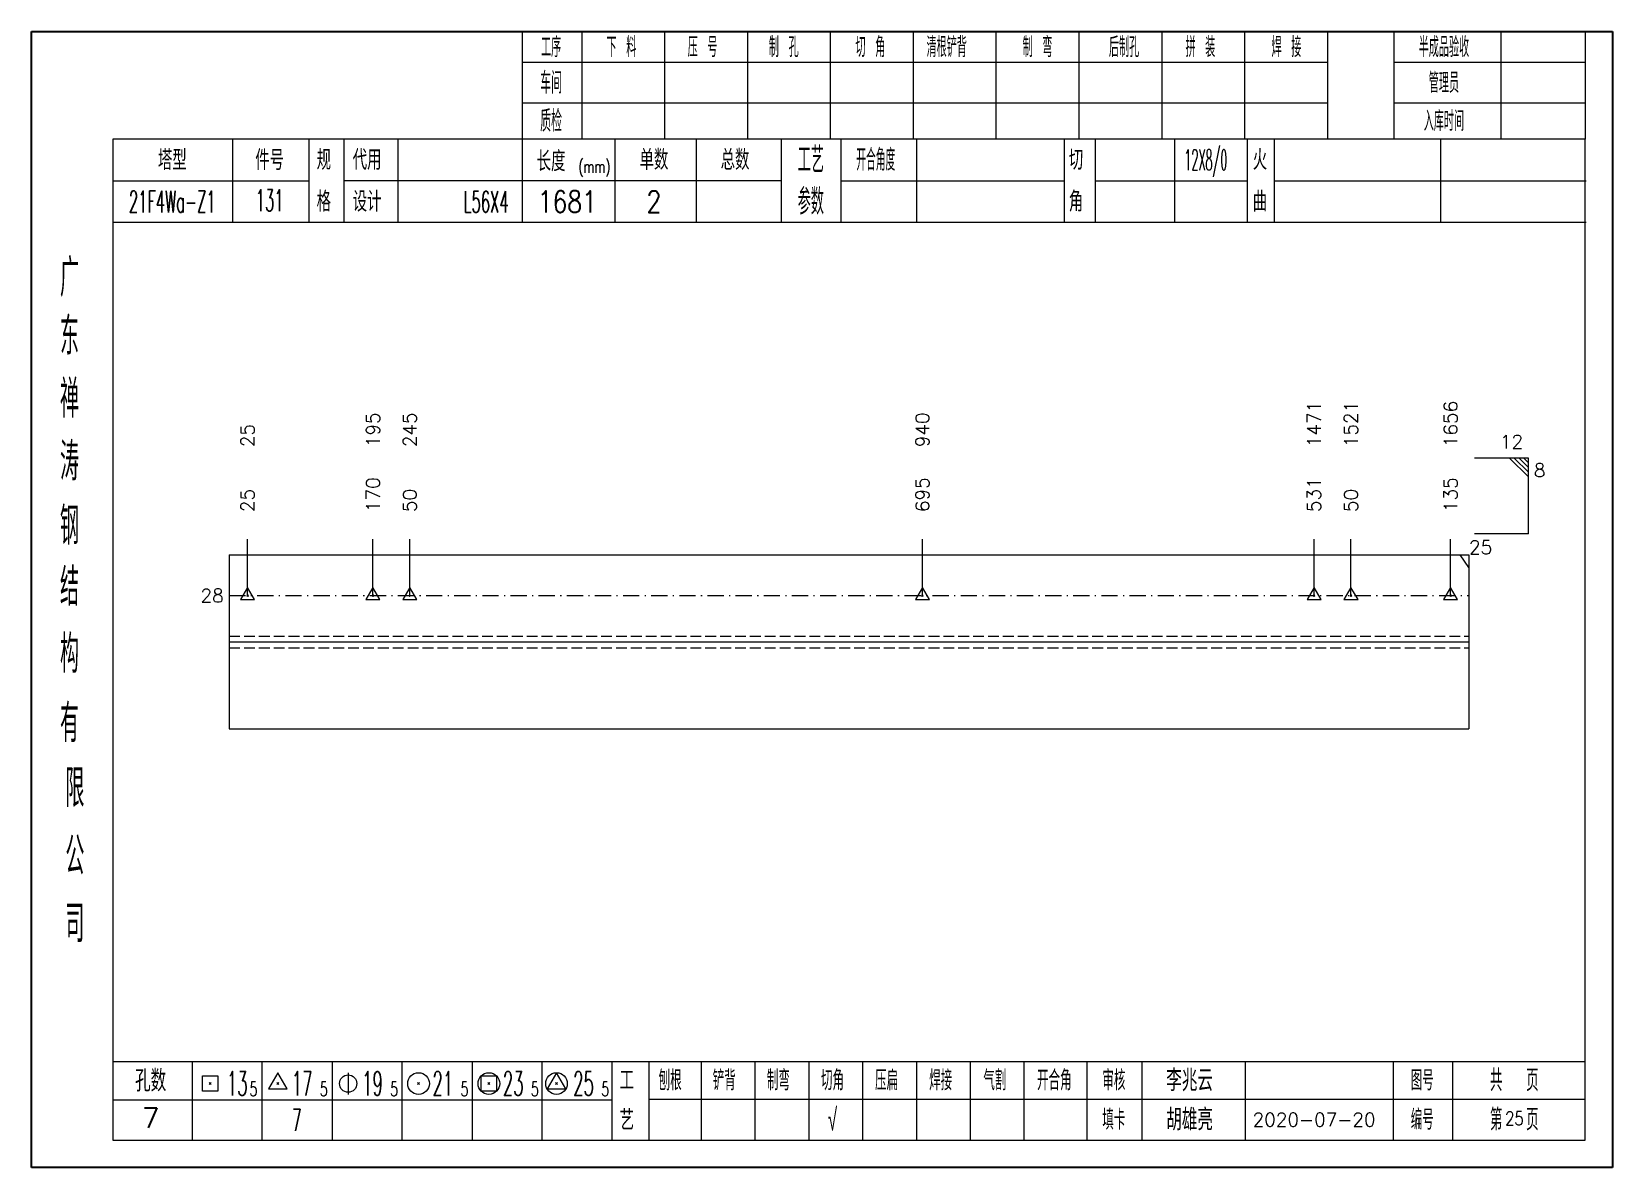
# Model space of a CAD drawing. Extents: x 1310 to 15542, y -76 to 8381.
# Drawn here: x 9007.5 to 9299.7, y 5793.7 to 6003.7 of the extents above; entities that cross this region are included whole.
import ezdxf
from ezdxf.enums import TextEntityAlignment as Align

# ---------------------------------------------------------------- set-up
doc = ezdxf.new("R2010")
doc.units = 0
doc.header["$MEASUREMENT"] = 0
doc.linetypes.add('一点画线', pattern=[5.2, 3, -1, 0.2, -1])
doc.linetypes.add('虚线', pattern=[2.75, 2, -0.75])
doc.layers.get('0').update_dxf_attribs({"linetype": 'CONTINUOUS', "lineweight": 25})
for name, color, linetype, lineweight in [('1', 7, 'CONTINUOUS', 25), ('4', 7, 'CONTINUOUS', 25), ('5', 7, 'CONTINUOUS', 25)]:
    doc.layers.add(name, color=color, linetype=linetype, lineweight=lineweight)
doc.styles.get("Standard").update_dxf_attribs({"font": 'simplex.shx', "width": 0.7, "height": 3, "bigfont": 'gbhzfs.shx'})

msp = doc.modelspace()

# ---------------------------------------------------------------- texts
at = {"color": 7, "linetype": 'Continuous', "lineweight": 13}
for s, p in [('1471', (9244.547, 5926.824)), ('1521', (9251.363, 5926.824)), ('1656', (9269.764, 5926.824)), ('25', (9047.449, 5926.824)), ('195', (9070.621, 5926.824)), ('245', (9077.437, 5926.824)), ('940', (9172.169, 5926.824))]:
    msp.add_text(s, height=2.5, rotation=90, dxfattribs=at).set_placement(p, align=Align.MIDDLE_LEFT)
msp.add_text('12', height=2.5, dxfattribs=at).set_placement((9283.172, 5925.824), align=Align.BOTTOM_RIGHT)
msp.add_text('8', height=2.5, dxfattribs=at).set_placement((9285.172, 5923.824), align=Align.TOP_LEFT)
at = {"color": 8, "linetype": 'Continuous', "lineweight": 9}
for s, p in [('25', (9047.449, 5914.824)), ('170', (9070.621, 5914.824)), ('50', (9077.437, 5914.824)), ('695', (9172.169, 5914.824)), ('531', (9244.547, 5914.824)), ('50', (9251.363, 5914.824)), ('135', (9269.764, 5914.824))]:
    msp.add_text(s, height=2.5, rotation=90, dxfattribs=at).set_placement(p, align=Align.MIDDLE_LEFT)
at = {"color": 7, "linetype": 'Continuous', "lineweight": 13}
msp.add_text('25', height=2.5, dxfattribs=at).set_placement((9273.172, 5908.324), align=Align.MIDDLE_LEFT)
msp.add_text('28', height=2.5, dxfattribs=at).set_placement((9043.042, 5899.396), align=Align.MIDDLE_RIGHT)
at = {"layer": '4', "color": 1, "linetype": 'Continuous', "lineweight": 25}
for s, height, width, p in [('工序', 3.7, 0.7, (9103.542, 6000.781)), ('下 料', 3.7, 0.7, (9116.542, 6000.781)), ('压 号', 3.7, 0.7, (9131.542, 6000.781)), ('制 孔', 3.7, 0.7, (9146.542, 6000.781)), ('切 角', 3.7, 0.7, (9162.542, 6000.781)), ('清根铲背 ', 3.7, 0.7, (9177.542, 6000.781)), (' 制 弯', 3.7, 0.7, (9192.542, 6000.781)), (' 后制孔', 3.7, 0.7, (9208.542, 6000.781)), ('拼 装', 3.7, 0.7, (9223.542, 6000.781)), (' 焊 接', 3.7, 0.7, (9238.542, 6000.781)), ('半成品验收', 3.7, 0.7, (9268.542, 6000.781)), ('车间', 4, 0.7, (9103.542, 5994.181)), ('管理员', 3.7, 0.7, (9268.542, 5994.181)), ('质检', 4, 0.7, (9103.542, 5987.121)), ('入库时间', 3.7, 0.7, (9268.542, 5987.121)), ('工艺', 4.8, 0.7, (9151.542, 5979.941)), ('(mm)', 2.24, 0.7, (9111.542, 5978.681)), ('开合角度', 4, 0.6, (9163.542, 5979.941)), ('12X8/0', 3.8, 0.4, (9224.542, 5979.941)), ('21F4Wa-Z1', 4, 0.5, (9033.542, 5972.201)), ('131', 4, 0.5, (9051.542, 5972.451)), ('L56X4', 4, 0.5, (9091.542, 5972.181)), ('1681', 4, 0.8, (9106.542, 5972.231)), ('2', 4, 0.8, (9122.542, 5972.231)), ('参数', 4.8, 0.7, (9151.542, 5972.231)), ('广', 6.96, 0.7, (9014.542, 5958.151)), ('东', 6.96, 0.7, (9014.542, 5947.361)), ('禅', 6.96, 0.7, (9014.542, 5935.771)), ('涛', 6.96, 0.7, (9014.542, 5924.171)), ('钢', 6.96, 0.7, (9014.542, 5912.281)), ('结', 6.96, 0.7, (9014.542, 5900.971)), ('构', 6.96, 0.7, (9014.542, 5888.591)), ('有', 6.96, 0.7, (9014.542, 5875.781)), ('限', 6.96, 0.7, (9015.542, 5863.781)), ('公', 6.96, 0.7, (9015.542, 5851.241)), ('司', 6.96, 0.7, (9015.542, 5838.761)), ('13', 4.47, 0.5, (9045.542, 5809.181)), ('17', 4.47, 0.5, (9057.542, 5809.181)), ('19', 4.47, 0.5, (9070.542, 5809.181)), ('21', 4.47, 0.5, (9083.542, 5809.181)), ('23', 4.47, 0.5, (9096.542, 5809.181)), ('25', 4.47, 0.5, (9109.542, 5809.181)), ('刨根', 3.7, 0.8, (9125.542, 5809.781)), ('铲背', 3.7, 0.8, (9135.542, 5809.781)), ('制弯', 3.7, 0.8, (9145.542, 5809.781)), ('切角', 3.7, 0.8, (9155.542, 5809.781)), ('压扁', 3.7, 0.8, (9165.542, 5809.781)), ('焊接', 3.7, 0.8, (9175.542, 5809.781)), ('气割', 3.7, 0.8, (9185.542, 5809.781)), ('开合角', 3.7, 0.8, (9196.542, 5809.781)), ('审核', 3.7, 0.8, (9207.542, 5809.781)), ('图号', 3.7, 0.8, (9264.542, 5809.781)), ('共  页', 4, 0.8, (9281.542, 5809.781)), ('5', 2.68, 0.6, (9048.542, 5808.181)), ('5', 2.68, 0.6, (9061.542, 5808.181)), ('5', 2.68, 0.6, (9074.542, 5808.181)), ('5', 2.68, 0.6, (9087.542, 5808.181)), ('5', 2.68, 0.6, (9100.542, 5808.181)), ('5', 2.68, 0.6, (9113.542, 5808.181)), ('√', 4, 0.6, (9155.542, 5802.511)), ('填卡', 3.7, 0.8, (9207.542, 5802.511)), ('编号', 3.7, 0.8, (9264.542, 5802.511)), ('第  页', 4, 0.8, (9281.542, 5802.511)), ('7', 4, 0.5, (9056.542, 5802.431))]:
    msp.add_text(s, height=height, dxfattribs=dict(at, width=width)).set_placement(p, align=Align.MIDDLE_CENTER)
for s, height, p in [('塔型', 3.7, (9033.542, 5979.911)), ('件号', 3.7, (9051.542, 5979.911)), ('规', 3.7, (9061.542, 5979.941)), ('代用', 3.7, (9069.542, 5979.941)), ('长度', 3.7, (9103.542, 5979.681)), ('单数', 3.7, (9122.542, 5979.941)), ('总数', 3.7, (9137.542, 5979.941)), ('切', 3.7, (9200.542, 5979.941)), ('火', 3.7, (9234.542, 5979.941)), ('格', 3.7, (9061.542, 5972.231)), ('设计', 3.7, (9069.542, 5972.231)), ('角', 3.7, (9200.542, 5972.231)), ('曲', 3.7, (9234.542, 5972.231)), ('孔数', 4, (9029.542, 5809.701)), ('工', 3.7, (9117.542, 5809.781)), ('李兆云', 4, (9221.542, 5809.781)), ('7', 3.7, (9029.542, 5802.871)), ('艺', 3.7, (9117.542, 5802.431)), ('胡雄亮', 4, (9221.542, 5802.511)), ('2020-07-20', 2.5, (9244.542, 5802.511))]:
    msp.add_text(s, height=height, dxfattribs=at).set_placement(p, align=Align.MIDDLE_CENTER)
at = {"layer": '4', "color": 6, "linetype": 'Continuous', "lineweight": 25, "width": 0.8}
msp.add_text('25', height=2.5, dxfattribs=at).set_placement((9281.567, 5802.739), align=Align.MIDDLE_CENTER)

# ---------------------------------------------------------------- blocks, each defined once
blk = doc.blocks.new('孔17.5')
at = {"layer": '5', "color": 7, "linetype": 'Continuous', "lineweight": 13}
for p, q in [((0, 1), (-0.866, -0.5)), ((-0.1, -0.1), (0.1, 0.1)), ((0.1, -0.1), (-0.1, 0.1)), ((0.866, -0.5), (0, 1)), ((-0.866, -0.5), (0.866, -0.5))]:
    blk.add_line(p, q, dxfattribs=at)
blk = doc.blocks.new('CTJGK')
at = {"color": 6, "linetype": 'Continuous'}
for p, q in [((0, 209.97), (292.13, 209.97)), ((0, 0), (0, 209.97)), ((292.13, 209.97), (292.13, 0)), ((292.13, 0), (0, 0))]:
    blk.add_line(p, q, dxfattribs=at)

# ---------------------------------------------------------------- linework, layer by layer
at = {"color": 7, "linetype": 'Continuous', "lineweight": 13}
for p, q in [((9284.172, 5924.824), (9274.172, 5924.824)), ((9280.672, 5924.824), (9284.172, 5921.324)), ((9281.547, 5924.824), (9284.172, 5922.199)), ((9282.422, 5924.824), (9284.172, 5923.074)), ((9283.297, 5924.824), (9284.172, 5923.949)), ((9284.172, 5910.824), (9284.172, 5924.824)), ((9047.449, 5899.396), (9047.449, 5909.824)), ((9070.621, 5899.396), (9070.621, 5909.824)), ((9077.437, 5899.396), (9077.437, 5909.824)), ((9172.169, 5899.396), (9172.169, 5909.824)), ((9244.547, 5899.396), (9244.547, 5909.824)), ((9251.363, 5899.396), (9251.363, 5909.824)), ((9269.764, 5899.396), (9269.764, 5909.824)), ((9284.172, 5910.824), (9274.172, 5910.824)), ((9273.172, 5904.6), (9271.536, 5906.896))]:
    msp.add_line(p, q, dxfattribs=at)
at = {"color": 7, "linetype": 'Continuous', "lineweight": 18}
for p, q in [((9044.042, 5906.896), (9044.042, 5874.753)), ((9044.042, 5906.896), (9273.172, 5906.896)), ((9273.172, 5906.896), (9273.172, 5874.753)), ((9044.042, 5890.824), (9273.172, 5890.824))]:
    msp.add_line(p, q, dxfattribs=at)
at = {"color": 3, "linetype": '一点画线', "lineweight": 13}
msp.add_line((9044.042, 5899.396), (9273.172, 5899.396), dxfattribs=at)
at = {"color": 1, "linetype": '虚线', "lineweight": 18}
for p, q in [((9044.042, 5891.896), (9273.172, 5891.896)), ((9044.042, 5889.753), (9273.172, 5889.753))]:
    msp.add_line(p, q, dxfattribs=at)
at = {"layer": '1', "color": 7, "linetype": 'Continuous', "lineweight": 18}
msp.add_line((9044.042, 5874.753), (9273.172, 5874.753), dxfattribs=at)
at = {"layer": '4', "color": 1, "linetype": 'Continuous', "lineweight": 18}
for p, q in [((9007.542, 6003.651), (9007.542, 5793.681)), ((9299.672, 6003.651), (9007.542, 6003.651)), ((9098.172, 6003.651), (9098.172, 5983.811)), ((9109.202, 6003.651), (9109.202, 5983.791)), ((9124.512, 6003.651), (9124.512, 5983.791)), ((9139.832, 6003.651), (9139.832, 5983.791)), ((9155.142, 6003.651), (9155.142, 5983.791)), ((9170.452, 6003.651), (9170.452, 5983.791)), ((9185.762, 6003.651), (9185.762, 5983.791)), ((9201.082, 6003.651), (9201.082, 5983.791)), ((9216.392, 6003.651), (9216.392, 5983.791)), ((9231.702, 6003.651), (9231.702, 5983.791)), ((9247.012, 6003.651), (9247.012, 5983.811)), ((9247.012, 6003.651), (9247.012, 5983.791)), ((9259.292, 6003.651), (9259.292, 5983.791)), ((9279.042, 6003.651), (9279.042, 5983.791)), ((9294.622, 6003.651), (9294.622, 5983.791)), ((9299.672, 5973.851), (9299.672, 6003.651)), ((9247.012, 5997.921), (9098.172, 5997.921)), ((9294.622, 5997.921), (9259.292, 5997.921)), ((9247.012, 5990.441), (9098.172, 5990.441)), ((9294.622, 5990.441), (9259.292, 5990.441)), ((9022.552, 5983.791), (9022.552, 5798.731)), ((9294.622, 5983.791), (9022.552, 5983.791)), ((9044.672, 5983.801), (9044.672, 5968.381)), ((9058.822, 5968.381), (9058.822, 5983.791)), ((9065.322, 5968.381), (9065.322, 5983.791)), ((9075.192, 5983.791), (9075.192, 5968.381)), ((9098.172, 5983.811), (9098.172, 5968.381)), ((9115.292, 5983.791), (9115.292, 5968.381)), ((9130.342, 5983.791), (9130.342, 5968.381)), ((9146.042, 5983.791), (9146.042, 5968.381)), ((9157.102, 5983.791), (9157.102, 5968.381)), ((9171.052, 5983.791), (9171.052, 5968.381)), ((9198.352, 5983.791), (9198.352, 5968.381)), ((9204.112, 5983.791), (9204.112, 5968.381)), ((9218.732, 5983.791), (9218.732, 5968.381)), ((9232.192, 5983.791), (9232.192, 5968.381)), ((9237.182, 5983.791), (9237.182, 5968.381)), ((9267.922, 5983.791), (9267.922, 5968.381)), ((9294.622, 5798.731), (9294.622, 5983.791)), ((9058.822, 5976.031), (9022.552, 5976.031)), ((9146.042, 5976.081), (9065.322, 5976.081)), ((9157.102, 5976.081), (9198.352, 5976.081)), ((9204.112, 5976.081), (9232.192, 5976.081)), ((9237.182, 5976.081), (9294.802, 5976.081)), ((9299.672, 5793.681), (9299.672, 5973.851)), ((9294.802, 5968.381), (9022.552, 5968.381)), ((9022.552, 5813.261), (9294.622, 5813.261)), ((9037.242, 5813.261), (9037.242, 5798.731)), ((9050.172, 5798.731), (9050.172, 5813.261)), ((9063.102, 5813.261), (9063.102, 5798.731)), ((9076.022, 5798.731), (9076.022, 5813.261)), ((9088.952, 5813.261), (9088.952, 5798.731)), ((9101.882, 5798.731), (9101.882, 5813.261)), ((9114.802, 5798.731), (9114.802, 5813.261)), ((9121.672, 5798.731), (9121.672, 5813.261)), ((9131.332, 5798.731), (9131.332, 5813.261)), ((9141.272, 5798.731), (9141.272, 5813.261)), ((9151.212, 5798.731), (9151.212, 5813.261)), ((9161.162, 5798.731), (9161.162, 5813.261)), ((9171.102, 5798.731), (9171.102, 5813.261)), ((9181.042, 5798.731), (9181.042, 5813.261)), ((9190.992, 5798.731), (9190.992, 5813.261)), ((9202.632, 5798.731), (9202.632, 5813.261)), ((9212.782, 5798.731), (9212.782, 5813.261)), ((9231.842, 5798.731), (9231.842, 5813.261)), ((9259.222, 5798.731), (9259.222, 5813.261)), ((9270.182, 5798.731), (9270.182, 5813.261)), ((9114.802, 5806.131), (9022.552, 5806.131)), ((9121.632, 5806.291), (9294.622, 5806.291)), ((9022.552, 5798.731), (9294.622, 5798.731)), ((9007.542, 5793.681), (9299.672, 5793.681))]:
    msp.add_line(p, q, dxfattribs=at)
at = {"layer": '4', "color": 7, "linetype": 'Continuous', "lineweight": 13}
for p, q in [((9039.128, 5807.767), (9039.128, 5810.595)), ((9039.128, 5810.595), (9041.956, 5810.595)), ((9041.956, 5810.595), (9041.956, 5807.767)), ((9053.042, 5811.181), (9051.31, 5808.181)), ((9054.774, 5808.181), (9053.042, 5811.181)), ((9066.042, 5811.181), (9066.042, 5807.181)), ((9090.628, 5807.767), (9090.628, 5810.595)), ((9090.628, 5810.595), (9093.456, 5810.595)), ((9093.456, 5810.595), (9093.456, 5807.767)), ((9104.542, 5811.181), (9102.81, 5808.181)), ((9106.274, 5808.181), (9104.542, 5811.181)), ((9041.956, 5807.767), (9039.128, 5807.767)), ((9040.342, 5808.981), (9040.742, 5809.381)), ((9040.742, 5808.981), (9040.342, 5809.381)), ((9051.31, 5808.181), (9054.774, 5808.181)), ((9052.842, 5808.981), (9053.242, 5809.381)), ((9053.242, 5808.981), (9052.842, 5809.381)), ((9078.842, 5808.981), (9079.242, 5809.381)), ((9079.242, 5808.981), (9078.842, 5809.381)), ((9093.456, 5807.767), (9090.628, 5807.767)), ((9091.842, 5808.981), (9092.242, 5809.381)), ((9092.242, 5808.981), (9091.842, 5809.381)), ((9102.81, 5808.181), (9106.274, 5808.181)), ((9104.342, 5808.981), (9104.742, 5809.381)), ((9104.742, 5808.981), (9104.342, 5809.381))]:
    msp.add_line(p, q, dxfattribs=at)
for centre, radius in [((9066.042, 5809.181), 1.6), ((9079.042, 5809.181), 2), ((9092.042, 5809.181), 2), ((9104.542, 5809.181), 2)]:
    msp.add_circle(centre, radius, dxfattribs=at)

# ---------------------------------------------------------------- block references
at = {"color": 0, "linetype": 'Continuous'}
msp.add_blockref('CTJGK', (9007.542, 5793.681), dxfattribs=at)
at = {"color": 8, "linetype": 'Continuous', "lineweight": 9, "xscale": 1.5, "yscale": 1.5, "zscale": 1.5}
for p in [(9047.449, 5899.396), (9070.621, 5899.396), (9077.437, 5899.396), (9172.169, 5899.396), (9244.547, 5899.396), (9251.363, 5899.396), (9269.764, 5899.396)]:
    msp.add_blockref('孔17.5', p, dxfattribs=at)

msp.set_redraw_order([(e.dxf.handle, doc.entitydb.next_handle()) for e in msp.query("TEXT MTEXT ATTDEF DIMENSION ARC_DIMENSION")])  # texts and dimensions are drawn at this point

doc.saveas('drawing.dxf')
